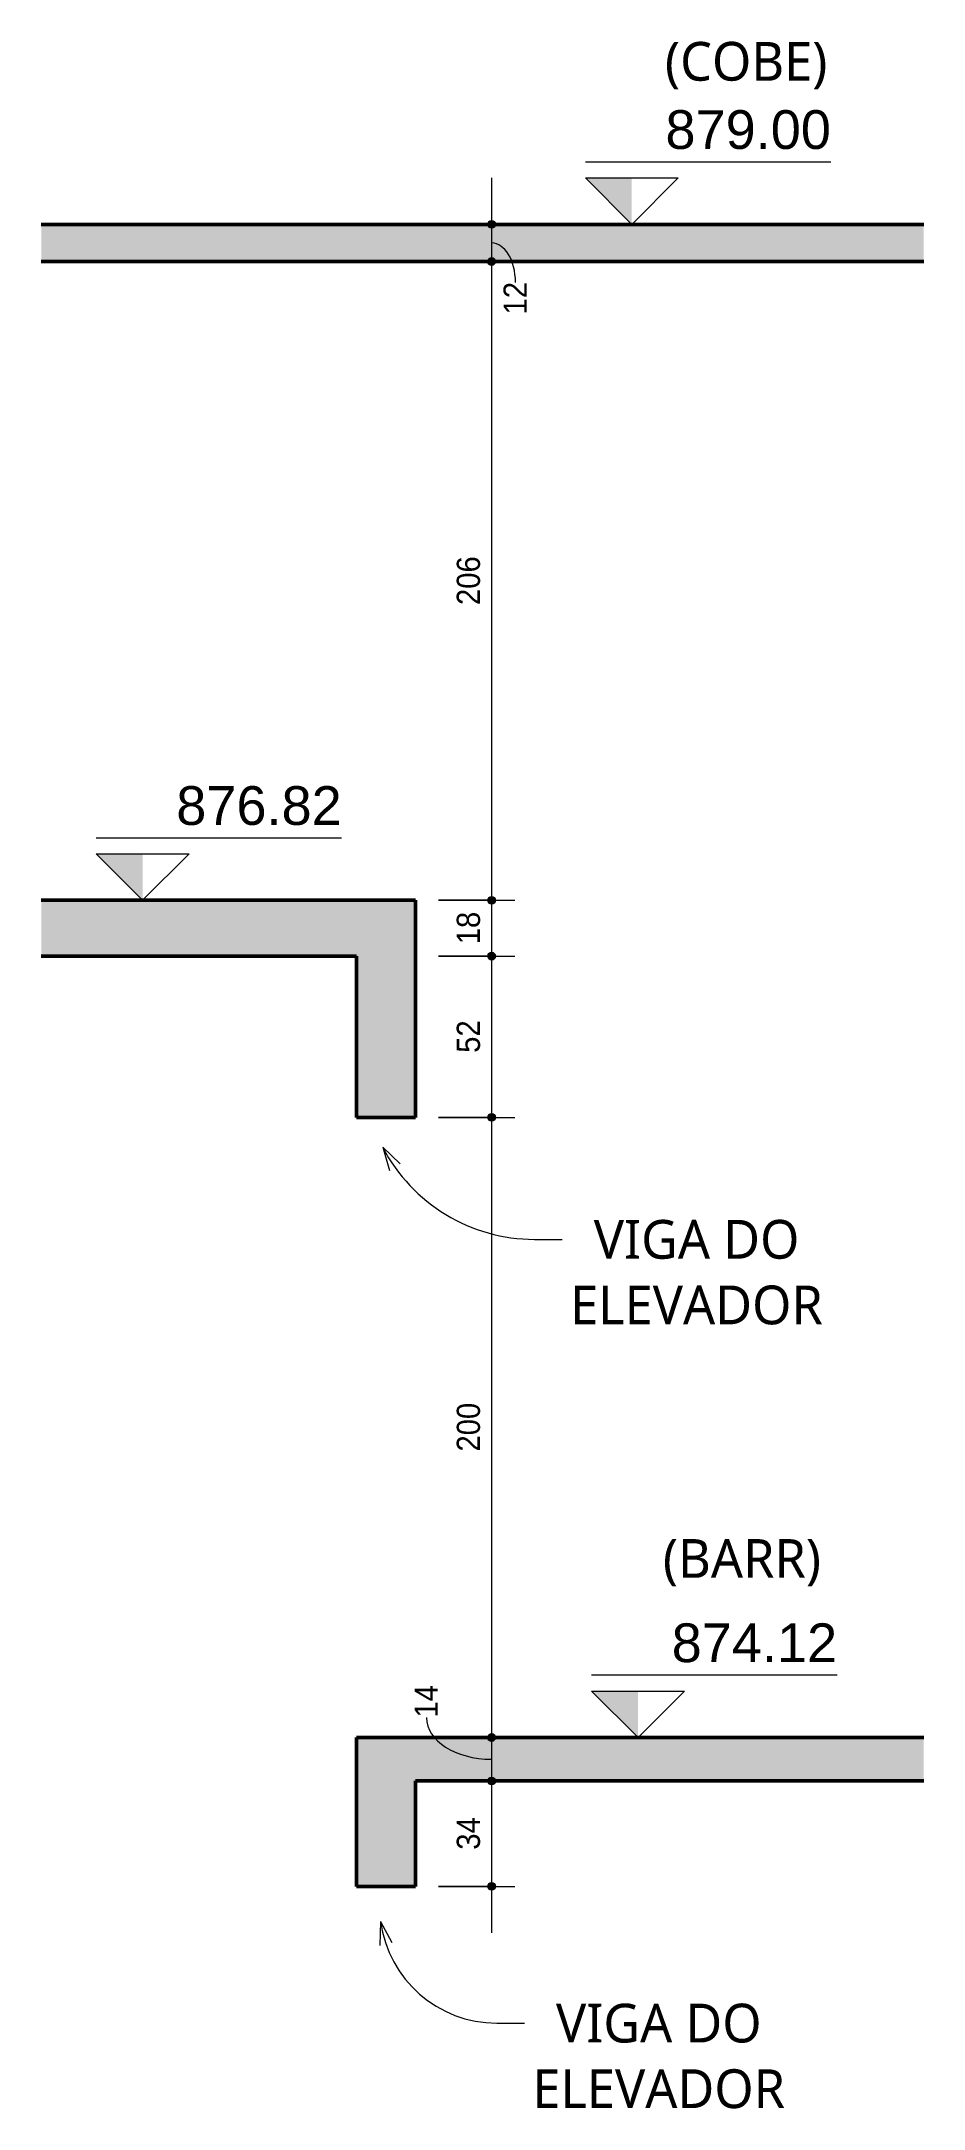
# Model space of a CAD drawing. Header units: centimetres. Extents: x -1706 to 33186, y -3196 to 88081.
# Drawn here: x 1674 to 1958, y 87292 to 87959 of the extents above; entities that cross this region are included whole.
import ezdxf

# ---------------------------------------------------------------- set-up
doc = ezdxf.new("R2010")
doc.units = ezdxf.units.CM
for name, color, linetype, lineweight in [('A-ANNO-DIMS', 7, 'Continuous', 9), ('A-ANNO-DIMS-50', 7, 'Continuous', 9), ('A-FLOR', 7, 'Continuous', 9), ('G-ANNO-DIMS', 7, 'Continuous', 9), ('G-ANNO-TEXT', 7, 'Continuous', 9), ('S-BEAM', 7, 'Continuous', 9)]:
    doc.layers.add(name, color=color, linetype=linetype, lineweight=lineweight)
doc.styles.add('Arial', font='arial.ttf', dxfattribs={"width": 0.9, "height": 7.5})
doc.styles.add('Arial_1', font='arial.ttf', dxfattribs={"height": 12.5})
doc.styles.add('Gadugi', font='gadugi.ttf', dxfattribs={"height": 12.5})
doc.dimstyles.new('PED_1_5mm_ESQ', dxfattribs={"dimscale": 30.48, "dimtxt": 7.651945, "dimasz": 0.328084, "dimexe": 0.246063, "dimexo": 0.246063, "dimgap": 0.049213, "dimtad": 1, "dimdec": 1, "dimrnd": 0.5, "dimdsep": 46, "dimtxsty": 'Arial', "dimblk1": 'DOTSMALL', "dimblk2": 'DOTSMALL', "dimsah": 1, "dimcen": 0.09, "dimdle": 0.492126, "dimazin": 0, "dimtfac": 1, "dimtdec": 4, "dimtix": 1, "dimtmove": 1, "dimatfit": 3, "dimfxl": 1, "dimtvp": 1, "dimtolj": 1, "dimtzin": 0, "dimarcsym": 2})
doc.dimstyles.new('PED_1_5mm_ESQ_1', dxfattribs={"dimscale": 30.48, "dimtxt": 7.651945, "dimasz": 0.328084, "dimexe": 0.246063, "dimexo": 0.246063, "dimgap": 0.049213, "dimtad": 1, "dimdec": 1, "dimrnd": 0.5, "dimdsep": 46, "dimtxsty": 'Arial', "dimblk1": 'DOTSMALL', "dimblk2": 'DOTSMALL', "dimsah": 1, "dimcen": 0.09, "dimdle": 0.492126, "dimazin": 0, "dimtfac": 1, "dimtdec": 4, "dimtix": 1, "dimtmove": 0, "dimatfit": 3, "dimfxl": 1, "dimtvp": 1, "dimtolj": 1, "dimtzin": 0, "dimarcsym": 2})

msp = doc.modelspace()

# ---------------------------------------------------------------- texts
at = {"layer": 'G-ANNO-DIMS', "char_height": 12.5, "width": 63.9697, "attachment_point": 1, "line_spacing_factor": 0.941778, "style": 'Arial_1'}
for s, insert in [('879.00', (1874.98, 87936.82)), ('876.82', (1717.11, 87718.82)), ('874.12', (1877, 87448.82))]:
    msp.add_mtext(s, dxfattribs=dict(at, insert=insert))
at = {"layer": 'G-ANNO-TEXT', "char_height": 12.5, "attachment_point": 1, "style": 'Gadugi'}
for s, insert, width in [('(COBE)', (1874.82, 87958.83), 64.9367), ('VIGA DO ', (1851.85, 87578.92), 89.789), ('ELEVADOR', (1844.24, 87557.76), 102.2152), ('(BARR)', (1874.17, 87476.01), 64.135), ('VIGA DO ', (1839.65, 87326.16), 89.789), ('ELEVADOR', (1832.05, 87305), 102.2152)]:
    msp.add_mtext(s, dxfattribs=dict(at, insert=insert, width=width))

# ---------------------------------------------------------------- blocks, each defined once
blk = doc.blocks.new('DIMBLOCK1-CT J 001 - CORTE DO ELEVADOR')
at = {"layer": 'A-ANNO-DIMS-50'}
h = blk.add_hatch(color=256, dxfattribs=at)
edge = h.paths.add_edge_path(flags=0)
edge.add_arc((1818.87, 87900), 1.25, 0, 360)
h = blk.add_hatch(color=256, dxfattribs=at)
edge = h.paths.add_edge_path(flags=0)
edge.add_arc((1818.87, 87888), 1.25, 0, 360)
for p, q in [((1818.87, 87915), (1818.87, 87888)), ((1813.14, 87900), (1826.37, 87900)), ((1818.87, 87900), (1813.14, 87900)), ((1813.14, 87888), (1826.37, 87888)), ((1818.87, 87888), (1813.14, 87888))]:
    blk.add_line(p, q, dxfattribs=at)
for centre in [(1818.87, 87900), (1818.87, 87888)]:
    blk.add_circle(centre, 1.25, dxfattribs=at)
blk.add_ellipse((1818.87, 87881.3), major_axis=(0, 12.71), ratio=0.606921, start_param=4.712389, end_param=6.283185, dxfattribs=at)
at = {"layer": 'A-ANNO-DIMS-50', "color": 0, "insert": (1822.73, 87870.94), "char_height": 7.5, "width": 12.4315, "attachment_point": 1, "rotation": 90, "line_spacing_factor": 0.941778, "style": 'Arial'}
blk.add_mtext('12', dxfattribs=at)
blk = doc.blocks.new('_DotSmall')
at = {"color": 0, "linetype": 'ByBlock', "const_width": 0.5}
blk.add_lwpolyline([(-0.0625, 0, 1), (0.0625, 0, 1)], format="xyb", close=True, dxfattribs=at)
blk = doc.blocks.new('DIMBLOCK2-CT J 001 - CORTE DO ELEVADOR')
at = {"layer": 'A-ANNO-DIMS-50'}
h = blk.add_hatch(color=256, dxfattribs=at)
edge = h.paths.add_edge_path(flags=0)
edge.add_arc((1818.87, 87888), 1.25, 0, 360)
h = blk.add_hatch(color=256, dxfattribs=at)
edge = h.paths.add_edge_path(flags=0)
edge.add_arc((1818.87, 87682), 1.25, 0, 360)
for p, q in [((1813.14, 87888), (1826.37, 87888)), ((1818.87, 87888), (1813.14, 87888)), ((1818.87, 87888), (1818.87, 87682)), ((1801.74, 87682), (1826.37, 87682)), ((1818.87, 87682), (1801.74, 87682))]:
    blk.add_line(p, q, dxfattribs=at)
for centre in [(1818.87, 87888), (1818.87, 87682)]:
    blk.add_circle(centre, 1.25, dxfattribs=at)
at = {"layer": 'A-ANNO-DIMS-50', "color": 0, "insert": (1807.63, 87777.23), "char_height": 7.5, "width": 18.6472, "attachment_point": 1, "rotation": 90, "line_spacing_factor": 0.941778, "style": 'Arial'}
blk.add_mtext('206', dxfattribs=at)
blk = doc.blocks.new('DIMBLOCK3-CT J 001 - CORTE DO ELEVADOR')
at = {"layer": 'A-ANNO-DIMS-50'}
h = blk.add_hatch(color=256, dxfattribs=at)
edge = h.paths.add_edge_path(flags=0)
edge.add_arc((1818.87, 87682), 1.25, 0, 360)
h = blk.add_hatch(color=256, dxfattribs=at)
edge = h.paths.add_edge_path(flags=0)
edge.add_arc((1818.87, 87664), 1.25, 0, 360)
for p, q in [((1801.74, 87682), (1826.37, 87682)), ((1818.87, 87682), (1801.74, 87682)), ((1818.87, 87682), (1818.87, 87664)), ((1801.74, 87664), (1826.37, 87664)), ((1818.87, 87664), (1801.74, 87664))]:
    blk.add_line(p, q, dxfattribs=at)
for centre in [(1818.87, 87682), (1818.87, 87664)]:
    blk.add_circle(centre, 1.25, dxfattribs=at)
at = {"layer": 'A-ANNO-DIMS-50', "color": 0, "insert": (1807.63, 87667.82), "char_height": 7.5, "width": 12.4315, "attachment_point": 1, "rotation": 90, "line_spacing_factor": 0.941778, "style": 'Arial'}
blk.add_mtext('18', dxfattribs=at)
blk = doc.blocks.new('DIMBLOCK4-CT J 001 - CORTE DO ELEVADOR')
at = {"layer": 'A-ANNO-DIMS-50'}
h = blk.add_hatch(color=256, dxfattribs=at)
edge = h.paths.add_edge_path(flags=0)
edge.add_arc((1818.87, 87664), 1.25, 0, 360)
h = blk.add_hatch(color=256, dxfattribs=at)
edge = h.paths.add_edge_path(flags=0)
edge.add_arc((1818.87, 87612), 1.25, 0, 360)
for p, q in [((1801.74, 87664), (1826.37, 87664)), ((1818.87, 87664), (1801.74, 87664)), ((1818.87, 87664), (1818.87, 87612)), ((1801.77, 87612), (1826.37, 87612)), ((1818.87, 87612), (1801.77, 87612))]:
    blk.add_line(p, q, dxfattribs=at)
for centre in [(1818.87, 87664), (1818.87, 87612)]:
    blk.add_circle(centre, 1.25, dxfattribs=at)
at = {"layer": 'A-ANNO-DIMS-50', "color": 0, "insert": (1807.63, 87632.82), "char_height": 7.5, "width": 12.4315, "attachment_point": 1, "rotation": 90, "line_spacing_factor": 0.941778, "style": 'Arial'}
blk.add_mtext('52', dxfattribs=at)
blk = doc.blocks.new('DIMBLOCK5-CT J 001 - CORTE DO ELEVADOR')
at = {"layer": 'A-ANNO-DIMS-50'}
h = blk.add_hatch(color=256, dxfattribs=at)
edge = h.paths.add_edge_path(flags=0)
edge.add_arc((1818.87, 87612), 1.25, 0, 360)
h = blk.add_hatch(color=256, dxfattribs=at)
edge = h.paths.add_edge_path(flags=0)
edge.add_arc((1818.87, 87412), 1.25, 0, 360)
for p, q in [((1801.77, 87612), (1826.37, 87612)), ((1818.87, 87612), (1801.77, 87612)), ((1818.87, 87612), (1818.87, 87412)), ((1801.77, 87412), (1826.37, 87412)), ((1818.87, 87412), (1801.77, 87412))]:
    blk.add_line(p, q, dxfattribs=at)
for centre in [(1818.87, 87612), (1818.87, 87412)]:
    blk.add_circle(centre, 1.25, dxfattribs=at)
at = {"layer": 'A-ANNO-DIMS-50', "color": 0, "insert": (1807.63, 87504.23), "char_height": 7.5, "width": 18.6472, "attachment_point": 1, "rotation": 90, "line_spacing_factor": 0.941778, "style": 'Arial'}
blk.add_mtext('200', dxfattribs=at)
blk = doc.blocks.new('DIMBLOCK6-CT J 001 - CORTE DO ELEVADOR')
at = {"layer": 'A-ANNO-DIMS-50'}
h = blk.add_hatch(color=256, dxfattribs=at)
edge = h.paths.add_edge_path(flags=0)
edge.add_arc((1818.87, 87412), 1.25, 0, 360)
h = blk.add_hatch(color=256, dxfattribs=at)
edge = h.paths.add_edge_path(flags=0)
edge.add_arc((1818.87, 87398), 1.25, 0, 360)
for p, q in [((1801.77, 87412), (1826.37, 87412)), ((1818.87, 87412), (1801.77, 87412)), ((1818.87, 87412), (1818.87, 87398)), ((1813.14, 87398), (1826.37, 87398)), ((1818.87, 87398), (1813.14, 87398))]:
    blk.add_line(p, q, dxfattribs=at)
for centre in [(1818.87, 87412), (1818.87, 87398)]:
    blk.add_circle(centre, 1.25, dxfattribs=at)
blk.add_ellipse((1818.87, 87418.42), major_axis=(21, 0), ratio=0.638625, start_param=3.141593, end_param=4.712389, dxfattribs=at)
at = {"layer": 'A-ANNO-DIMS-50', "color": 0, "insert": (1794.02, 87418.42), "char_height": 7.5, "width": 12.4315, "attachment_point": 1, "rotation": 90, "line_spacing_factor": 0.941778, "style": 'Arial'}
blk.add_mtext('14', dxfattribs=at)
blk = doc.blocks.new('DIMBLOCK7-CT J 001 - CORTE DO ELEVADOR')
at = {"layer": 'A-ANNO-DIMS-50'}
h = blk.add_hatch(color=256, dxfattribs=at)
edge = h.paths.add_edge_path(flags=0)
edge.add_arc((1818.87, 87398), 1.25, 0, 360)
h = blk.add_hatch(color=256, dxfattribs=at)
edge = h.paths.add_edge_path(flags=0)
edge.add_arc((1818.87, 87364), 1.25, 0, 360)
for p, q in [((1813.14, 87398), (1826.37, 87398)), ((1818.87, 87398), (1813.14, 87398)), ((1818.87, 87398), (1818.87, 87349)), ((1801.77, 87364), (1826.37, 87364)), ((1818.87, 87364), (1801.77, 87364))]:
    blk.add_line(p, q, dxfattribs=at)
for centre in [(1818.87, 87398), (1818.87, 87364)]:
    blk.add_circle(centre, 1.25, dxfattribs=at)
at = {"layer": 'A-ANNO-DIMS-50', "color": 0, "insert": (1807.63, 87375.82), "char_height": 7.5, "width": 12.4315, "attachment_point": 1, "rotation": 90, "line_spacing_factor": 0.941778, "style": 'Arial'}
blk.add_mtext('34', dxfattribs=at)
blk = doc.blocks.new('Elevações de ponto - SIMBOLO DE NÍVEL-CORTE-2219088-CT J 001 - CORTE DO ELEVADOR')
at = {"layer": 'G-ANNO-DIMS'}
blk.add_hatch(color=256, dxfattribs=at).paths.add_polyline_path([(-212.38, 87697), (-212.38, 87682), (-227.38, 87697)], flags=0)
for p, q in [((-148.19, 87702.09), (-227.38, 87702.09)), ((-212.38, 87682), (-227.38, 87697)), ((-227.38, 87697), (-197.38, 87697)), ((-197.38, 87697), (-212.38, 87682))]:
    blk.add_line(p, q, dxfattribs=at)

# ---------------------------------------------------------------- dimensions: what is measured, and where the dimension line sits
at = {"layer": 'A-ANNO-DIMS'}
for base, p1, p2, override, picture, middle in [((1818.87, 87888), (1820.64, 87900), (1820.64, 87888), {"dimpost": '<>', "dimfxl": 12}, 'DIMBLOCK1-CT J 001 - CORTE DO ELEVADOR', (1827.73, 87877.15)), ((1818.87, 87398), (1794.27, 87412), (1820.64, 87398), {"dimpost": '<>', "dimfxl": 29.849471}, 'DIMBLOCK6-CT J 001 - CORTE DO ELEVADOR', (1799.02, 87424.63))]:
    dim = msp.add_linear_dim(base=base, p1=p1, p2=p2, angle=90, dimstyle='PED_1_5mm_ESQ', override=override, dxfattribs=at)
    dim.commit()
    dim.dimension.update_dxf_attribs({"geometry": picture, "text_midpoint": middle, "dimtype": 160, "text_rotation": 90})
for base, p1, p2, override, picture, middle in [((1818.87, 87682), (1820.64, 87888), (1794.24, 87682), {"dimpost": '<>', "dimfxl": 207.688513}, 'DIMBLOCK2-CT J 001 - CORTE DO ELEVADOR', (1813.54, 87785)), ((1818.87, 87664), (1794.24, 87682), (1794.24, 87664), {"dimpost": '<>', "dimfxl": 18}, 'DIMBLOCK3-CT J 001 - CORTE DO ELEVADOR', (1813.54, 87673)), ((1818.87, 87612), (1794.24, 87664), (1794.27, 87612), {"dimpost": '<>', "dimfxl": 52.000012}, 'DIMBLOCK4-CT J 001 - CORTE DO ELEVADOR', (1813.54, 87638)), ((1818.87, 87412), (1794.27, 87612), (1794.27, 87412), {"dimpost": '<>', "dimfxl": 199.996}, 'DIMBLOCK5-CT J 001 - CORTE DO ELEVADOR', (1813.54, 87512)), ((1818.87, 87364), (1820.64, 87398), (1794.27, 87364), {"dimpost": '<>', "dimfxl": 43.023144}, 'DIMBLOCK7-CT J 001 - CORTE DO ELEVADOR', (1813.54, 87381))]:
    dim = msp.add_linear_dim(base=base, p1=p1, p2=p2, angle=90, dimstyle='PED_1_5mm_ESQ_1', override=override, dxfattribs=at)
    dim.commit()
    dim.dimension.update_dxf_attribs({"geometry": picture, "text_midpoint": middle})

# ---------------------------------------------------------------- hatches: boundary and pattern name
at = {"layer": 'A-FLOR', "lineweight": 25, "true_color": 0xa6a6a6}
for points in [[(1958.32, 87888), (1958.32, 87900), (1673.56, 87900), (1673.56, 87888)], [(1775.27, 87664), (1775.27, 87682), (1673.56, 87682), (1673.56, 87664)], [(1958.32, 87398), (1958.32, 87412), (1794.27, 87412), (1794.27, 87398)]]:
    msp.add_hatch(color=253, dxfattribs=at).paths.add_polyline_path(points, flags=0)
at = {"layer": 'S-BEAM', "true_color": 0xa6a6a6}
for points in [[(1775.27, 87612), (1794.27, 87612), (1794.27, 87682), (1775.27, 87682), (1775.27, 87664)], [(1775.27, 87364), (1794.27, 87364), (1794.27, 87412), (1775.27, 87412)]]:
    msp.add_hatch(color=253, dxfattribs=at).paths.add_polyline_path(points, flags=0)

# ---------------------------------------------------------------- linework, layer by layer
at = {"layer": 'A-FLOR', "lineweight": 50}
for p, q in [((1958.32, 87900), (1673.56, 87900)), ((1673.56, 87888), (1958.32, 87888)), ((1775.27, 87682), (1673.56, 87682)), ((1673.56, 87664), (1775.27, 87664)), ((1958.32, 87412), (1794.27, 87412)), ((1794.27, 87398), (1958.32, 87398))]:
    msp.add_line(p, q, dxfattribs=at)
at = {"layer": 'G-ANNO-TEXT'}
for p, q in [((1783.75, 87602.35), (1789.39, 87597)), ((1783.75, 87602.35), (1785.96, 87594.9)), ((1832.76, 87572.67), (1841.69, 87572.67)), ((1783.02, 87352.69), (1782.81, 87344.93)), ((1783.02, 87352.69), (1786.72, 87345.86)), ((1820.56, 87319.91), (1829.49, 87319.91))]:
    msp.add_line(p, q, dxfattribs=at)
for centre, radius, start in [((1832.76, 87627.97), 55.3, 207.60751), ((1820.56, 87357.8), 37.89, 187.7504)]:
    msp.add_arc(centre, radius, start, 270, dxfattribs=at)
at = {"layer": 'S-BEAM', "lineweight": 50}
for p, q in [((1794.27, 87682), (1775.27, 87682)), ((1794.27, 87612), (1794.27, 87682)), ((1775.27, 87664), (1775.27, 87612)), ((1775.27, 87612), (1794.27, 87612)), ((1794.27, 87412), (1775.27, 87412)), ((1775.27, 87412), (1775.27, 87364)), ((1794.27, 87364), (1794.27, 87398)), ((1775.27, 87364), (1794.27, 87364))]:
    msp.add_line(p, q, dxfattribs=at)

# ---------------------------------------------------------------- block references
at = {"layer": 'G-ANNO-DIMS'}
for p in [(2076.51, 218), (1918.64, 0), (2078.54, -270)]:
    msp.add_blockref('Elevações de ponto - SIMBOLO DE NÍVEL-CORTE-2219088-CT J 001 - CORTE DO ELEVADOR', p, dxfattribs=at)

msp.set_redraw_order([(e.dxf.handle, doc.entitydb.next_handle()) for e in msp.query("TEXT MTEXT ATTDEF DIMENSION ARC_DIMENSION")])  # texts and dimensions are drawn at this point

doc.saveas('drawing.dxf')
